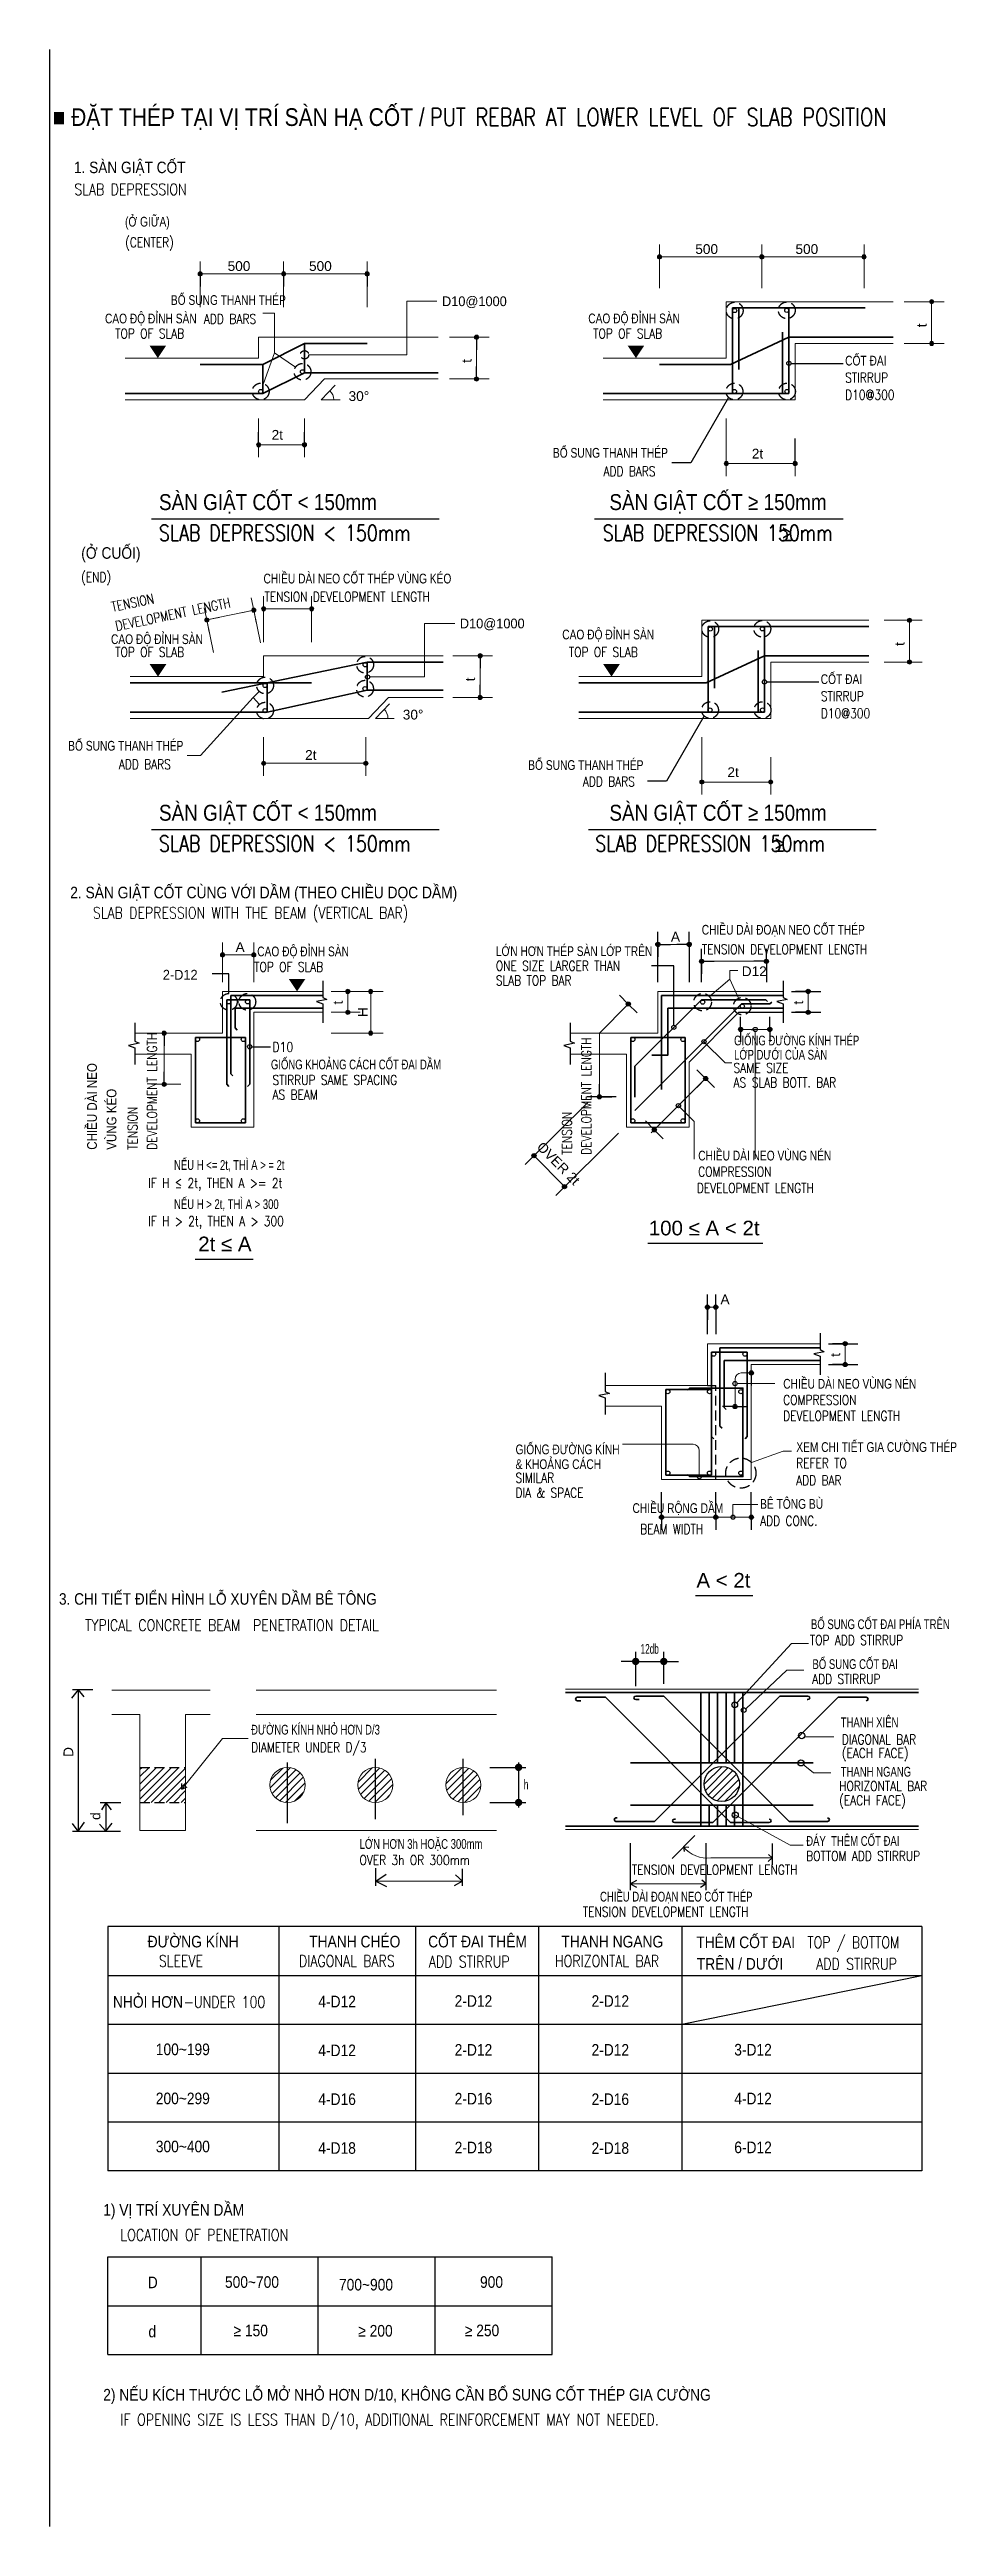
# Model space of a CAD drawing. Header units: millimetres. Extents: x 408913 to 1237273, y -191467 to -86666.
# Drawn here: x 627254 to 647764, y -186337 to -130337 of the extents above; entities that cross this region are included whole.
import ezdxf

# ---------------------------------------------------------------- set-up
doc = ezdxf.new("R2010")
doc.units = ezdxf.units.MM
doc.header["$LTSCALE"] = 35
doc.linetypes.add('CENTER', pattern=[2, 1.25, -0.25, 0.25, -0.25])
doc.linetypes.add('HIDDEN', pattern=[9.525, 6.35, -3.175])
for name, color, linetype, lineweight in [('08MATERIAL', 9, 'Continuous', 9), ('NDC_S_CONTINUOUS', 3, 'Continuous', 20), ('NDC_S_DIM', 1, 'Continuous', 9), ('NDC_S_ENG TEXT', 2, 'Continuous', 9), ('NDC_S_REBAR', 4, 'Continuous', 35), ('NDC_S_VN TEXT', 7, 'Continuous', 9)]:
    doc.layers.add(name, color=color, linetype=linetype, lineweight=lineweight)
for name, color, linetype in [('a-TAG-1', 6, 'Continuous'), ('AS-XXXX-BARS', 2, 'Continuous'), ('AS-XXXX-CNTL', 1, 'CENTER'), ('AS-XXXX-CONC', 2, 'Continuous'), ('AS-XXXX-DIMS', 7, 'Continuous'), ('AS-XXXX-ELEV', 7, 'Continuous'), ('AS-XXXX-HIDDEN', 1, 'Continuous'), ('AS-XXXX-PATT', 9, 'Continuous'), ('AS-XXXX-TEXT', 3, 'Continuous'), ('DIM', 1, 'Continuous'), ('STR.Dim_F-CL-B', 8, 'Continuous'), ('TXT EN', 3, 'Continuous')]:
    doc.layers.add(name, color=color, linetype=linetype)
doc.styles.add('Arial', font='arial.ttf', dxfattribs={"width": 0.6})
doc.styles.add('HYULL', font='')
doc.styles.add('NDC_ARIAL', font='arial.ttf', dxfattribs={"width": 0.85})
doc.styles.add('NDC_ROMANS', font='romans.shx', dxfattribs={"width": 0.8})
doc.styles.add('Romans -1', font='romans.shx', dxfattribs={"width": 0.8})
doc.styles.get('HYULL').set_extended_font_data('HY울릉도L')

msp = doc.modelspace()

# ---------------------------------------------------------------- texts
at = {"layer": '08MATERIAL', "style": 'Arial'}
msp.add_text('t', height=220.8, rotation=90, dxfattribs=at).set_placement((646588.8, -143819.6))
at = {"layer": 'a-TAG-1', "color": 3, "style": 'Arial'}
for s, height, p in [('500', 220.79, (641857.2, -134958.7)), ('500', 220.79, (644122.5, -134958.7)), ('500', 220.79, (631281.3, -135342.8)), ('500', 220.79, (633121.9, -135342.8)), ('30°', 220.79, (634016.8, -138282.7)), ('2t', 220.79, (632276.6, -139159)), ('2t', 220.79, (643135.6, -139583.8)), ('30°', 220.79, (635242.7, -145484.2)), ('2t', 220.79, (633034.2, -146396.2)), ('2t', 220.79, (642582.9, -146785.3)), ('A', 220.8, (631460.9, -150740.2)), ('A', 220.8, (641306.1, -150504.2)), ('D12', 220.79, (642907.7, -151286.9)), ('2t ≤ A', 331.19, (630616.7, -157507.1)), ('100 ≤ A < 2t ', 331.191, (640805.9, -157147.2)), ('A', 220.8, (642426.6, -158704.4)), ('A < 2t ', 331.19, (641883, -165111.4))]:
    msp.add_text(s, height=height, dxfattribs=at).set_placement(p)
for s, height, rotation, p in [('t', 220.8, 90, (647089, -136618.1)), ('t', 220.8, 90, (636798.1, -137420.4)), ('t', 220.8, 90, (636877.2, -144621.9)), ('t', 220.8, 90, (633884.7, -151927.6)), ('H', 220.8, 90, (634451.1, -152210.7)), ('t', 220.8, 90, (644296.3, -151927.6)), ('OVER 2t', 220.79, 314.69916, (638256, -155165)), ('t', 220.8, 90, (645133.6, -159891.8)), ('D', 220.8, 90, (627790, -168938.9)), ('d', 220.8, 90, (628402.4, -170362.9))]:
    msp.add_text(s, height=height, rotation=rotation, dxfattribs=at).set_placement(p)
at = {"layer": 'a-TAG-1', "color": 3, "style": 'Arial', "width": 0.75}
for p in [(643829.8, -141458.6), (643660.3, -148482.2)]:
    msp.add_text('≥ ', height=367.5, dxfattribs=at).set_placement(p)
at = {"layer": 'a-TAG-1', "color": 3, "char_height": 220.79, "attachment_point": 5, "style": 'Arial'}
for s, insert in [('\\A1;12db', (640826.8, -166497.7)), ('\\A1;h', (638031.8, -169563))]:
    msp.add_mtext(s, dxfattribs=dict(at, insert=insert))
at = {"layer": 'AS-XXXX-TEXT', "style": 'HYULL'}
for s, p in [('D10@1000', (636129, -136139)), ('D10@1000', (636532.7, -143423.6)), ('2-D12', (629816.2, -151365.3))]:
    msp.add_text(s, height=220.79, dxfattribs=at).set_placement(p)
at = {"layer": 'NDC_S_ENG TEXT', "width": 0.8}
for s, height, style, p in [('PUT REBAR AT LOWER LEVEL OF SLAB POSITION', 400, 'NDC_ROMANS', (635857.2, -132064.9)), (' SLAB DEPRESSION', 260, 'NDC_ROMANS', (627672.9, -133630)), ('(CENTER)', 220, 'NDC_ROMANS', (628961.6, -134806.5)), ('ADD BARS', 220, 'NDC_ROMANS', (630746.7, -136537.5)), ('TOP OF SLAB', 220, 'NDC_ROMANS', (628734.7, -136868.6)), ('TOP OF SLAB', 220, 'NDC_ROMANS', (639546.5, -136868.6)), ('STIRRUP', 220, 'NDC_ROMANS', (645248, -137866.3)), ('D10@300', 220, 'NDC_ROMANS', (645248, -138253.3)), ('ADD BARS', 220, 'NDC_ROMANS', (639783.4, -139983.6)), ('SLAB DEPRESSION < 150mm ', 360, 'NDC_ROMANS', (629728.7, -141446.3)), ('SLAB DEPRESSION 150mm ', 360, 'NDC_ROMANS', (639764.8, -141446.3)), ('(END)', 220, 'NDC_ROMANS', (627971.1, -142375.8)), ('TENSION DEVELOPMENT LENGTH', 220, 'NDC_ROMANS', (632113.6, -142819.6)), ('TOP OF SLAB', 220, 'Romans -1', (628737.8, -144070.1)), ('TOP OF SLAB', 220, 'NDC_ROMANS', (638993.8, -144070.1)), ('STIRRUP', 220, 'NDC_ROMANS', (644695.3, -145067.8)), ('D10@300', 220, 'NDC_ROMANS', (644695.3, -145454.8)), ('ADD BARS', 220, 'NDC_ROMANS', (628820.9, -146607.2)), ('ADD BARS', 220, 'NDC_ROMANS', (639312.4, -146996.9)), ('SLAB DEPRESSION < 150mm ', 360, 'NDC_ROMANS', (629728.7, -148469.9)), ('SLAB DEPRESSION 150mm ', 360, 'NDC_ROMANS', (639596.3, -148469.9)), ('SLAB DEPRESSION WITH THE BEAM (VERTICAL BAR)', 260, 'NDC_ROMANS', (628234.4, -149984.9)), ('TENSION DEVELOPMENT LENGTH', 220, 'NDC_ROMANS', (642003.2, -150788.8)), ('TOP OF SLAB', 220, 'NDC_ROMANS', (631883.4, -151187)), ('ONE SIZE LARGER THAN ', 220, 'NDC_ROMANS', (637346.9, -151163.5)), ('SLAB TOP BAR', 220, 'NDC_ROMANS', (637346.9, -151494.7)), ('SAME SIZE', 220, 'NDC_ROMANS', (642724.9, -153470.6)), ('AS BEAM ', 220, 'NDC_ROMANS', (632299, -154076.5)), ('STIRRUP SAME SPACING', 220, 'NDC_ROMANS', (632299, -153745.3)), ('AS SLAB BOTT. BAR', 220, 'NDC_ROMANS', (642724.9, -153801.8)), ('COMPRESSION', 220, 'NDC_ROMANS', (641922.6, -155817.9)), ('IF H ≤ 2t, THEN A >= 2t', 220, 'NDC_ROMANS', (629484.4, -156075.8)), ('DEVELOPMENT LENGTH', 220, 'NDC_ROMANS', (641893.6, -156187)), ('IF H > 2t, THEN A > 300', 220, 'NDC_ROMANS', (629484.4, -156936.1)), ('COMPRESSION', 220, 'NDC_ROMANS', (643844.4, -160976.7)), ('DEVELOPMENT LENGTH', 220, 'NDC_ROMANS', (643844.4, -161337.7)), ('REFER TO ', 220, 'NDC_ROMANS', (644140.2, -162407.2)), ('SIMILAR', 220, 'NDC_ROMANS', (637792.7, -162738.7)), ('DIA & SPACE', 220, 'NDC_ROMANS', (637792.7, -163077.4)), ('ADD BAR', 220, 'NDC_ROMANS', (644140.2, -162796.9)), ('ADD CONC.', 220, 'NDC_ROMANS', (643323.3, -163710.9)), ('BEAM WIDTH', 220, 'NDC_ROMANS', (640612.1, -163899.6)), ('TYPICAL CONCRETE BEAM  PENETRATION DETAIL', 260, 'NDC_ROMANS', (628058.2, -166091.1)), ('TOP ADD STIRRUP', 220, 'NDC_ROMANS', (644449.7, -166408.5)), ('ADD STIRRUP', 220, 'NDC_ROMANS', (644499, -167287.8)), ('DIAGONAL BAR', 220, 'NDC_ROMANS', (645173.5, -168654.3)), ('DIAMETER UNDER D/3 ', 220, 'NDC_ROMANS', (631811.5, -168832)), ('(EACH FACE)', 220, 'NDC_ROMANS', (645173.5, -168962.9)), ('HORIZONTAL BAR', 220, 'NDC_ROMANS', (645109.9, -169709.2)), ('(EACH FACE)', 220, 'NDC_ROMANS', (645109.9, -170030.4)), ('OVER 3h OR 300mm', 220, 'NDC_ROMANS', (634266.2, -171381.5)), ('BOTTOM ADD STIRRUP', 220, 'NDC_ROMANS', (644365.1, -171288.4)), ('TENSION DEVELOPMENT LENGTH', 220, 'NDC_ROMANS', (640425, -171600.3)), ('TENSION DEVELOPMENT LENGTH', 220, 'NDC_ROMANS', (639317.5, -172550.5)), ('TOP / BOTTOM', 260, 'NDC_ROMANS', (644390.4, -173261.5)), ('SLEEVE', 260, 'NDC_ROMANS', (629726.4, -173683.1)), ('DIAGONAL BARS', 260, 'NDC_ROMANS', (632893.7, -173683.1)), ('ADD STIRRUP', 260, 'NDC_ROMANS', (635831.9, -173698.4)), ('HORIZONTAL BAR', 260, 'NDC_ROMANS', (638684.1, -173683.1)), ('ADD STIRRUP', 260, 'NDC_ROMANS', (644590.4, -173748.7)), ('-UNDER 100', 260, 'NDC_ROMANS', (630287.5, -174609.9))]:
    msp.add_text(s, height=height, dxfattribs=dict(at, style=style)).set_placement(p)
at = {"layer": 'NDC_S_ENG TEXT', "style": 'Romans -1', "width": 0.8}
for s, rotation, p in [('TENSION', 11.76829, (628681.3, -143050.9)), ('DEVELOPMENT LENGTH', 11.76829, (628771.4, -143483.2)), ('DEVELOPMENT LENGTH', 90, (629683.1, -155211.9)), ('DEVELOPMENT LENGTH', 90, (639504.7, -155323.7)), ('TENSION', 90, (629241.5, -155211.9)), ('TENSION', 90, (639063.1, -155323.7))]:
    msp.add_text(s, height=220, rotation=rotation, dxfattribs=at).set_placement(p)
at = {"layer": 'NDC_S_VN TEXT', "style": 'NDC_ARIAL'}
for s, height, width, p in [('■ ĐẶT THÉP TẠI VỊ TRÍ SÀN HẠ CỐT /', 400, 0.85, (627323.5, -132064.9)), (' 1. SÀN GIẬT CỐT', 260, 0.85, (627721.3, -133131.7)), ('(Ở GIỮA)', 220, 0.75, (628961.6, -134339.9)), ('BỔ SUNG THANH THÉP', 220, 0.75, (629998.8, -136111.1)), ('CAO ĐỘ ĐỈNH SÀN', 220, 0.75, (628507.4, -136528.8)), ('CAO ĐỘ ĐỈNH SÀN', 220, 0.75, (639436.9, -136526.3)), ('CỐT ĐAI', 220, 0.75, (645246.4, -137480.8)), ('BỔ SUNG THANH THÉP', 220, 0.75, (638638.6, -139564.7)), ('SÀN GIẬT CỐT < 150mm', 360, 0.85, (629728.7, -140749.5)), ('SÀN GIẬT CỐT ≥ 150mm ', 360, 0.85, (639914.4, -140749.5)), ('(Ở CUỐI)', 262.5, 0.85, (627971.1, -141850.9)), ('CHIỀU DÀI NEO CỐT THÉP VÙNG KÉO', 220.5, 0.75, (632092.7, -142408.2)), ('CAO ĐỘ ĐỈNH SÀN', 220.5, 0.75, (628643.1, -143778.7)), ('CAO ĐỘ ĐỈNH SÀN', 220.5, 0.75, (638848.2, -143672.8)), ('CỐT ĐAI', 220.5, 0.75, (644693.7, -144682.4)), ('BỔ SUNG THANH THÉP', 220.5, 0.75, (627676.1, -146188.3)), ('BỔ SUNG THANH THÉP', 220.5, 0.75, (638079.6, -146624.2)), ('SÀN GIẬT CỐT < 150mm', 360, 0.85, (629728.7, -147773.1)), ('SÀN GIẬT CỐT ≥ 150mm ', 360, 0.85, (639914.4, -147773.1)), ('  2. SÀN GIẬT CỐT CÙNG VỚI DẦM (THEO CHIỀU DỌC DẦM)', 262.5, 0.85, (627548.5, -149527.1)), ('CHIỀU DÀI ĐOẠN NEO CỐT THÉP', 220, 0.75, (642003.2, -150347.2)), ('CAO ĐỘ ĐỈNH SÀN', 220, 0.75, (631950.6, -150838.2)), ('LỚN HƠN THÉP SÀN LỚP TRÊN', 220, 0.75, (637346.9, -150832)), ('GIỐNG ĐƯỜNG KÍNH THÉP', 220, 0.7, (642734.7, -152851.7)), ('GIỐNG KHOẢNG CÁCH CỐT ĐAI DẦM', 220, 0.7, (632261.1, -153393.7)), ('LỚP DƯỚI CỦA SÀN', 220, 0.7, (642734.7, -153173.2)), ('NẾU H <= 2t, THÌ A > = 2t', 220, 0.7, (630069.1, -155667)), ('CHIỀU DÀI NEO VÙNG NÉN', 220, 0.75, (641924.1, -155453.7)), ('NẾU H > 2t, THÌ A > 300', 220, 0.7, (630069.1, -156551.4)), ('CHIỀU DÀI NEO VÙNG NÉN', 220, 0.75, (643845.9, -160612.5)), ('GIỐNG ĐƯỜNG KÍNH', 220, 0.75, (637792.7, -162096)), ('XEM CHI TIẾT GIA CƯỜNG THÉP ', 220, 0.75, (644141.7, -162043)), ('& KHOẢNG CÁCH', 220, 0.75, (637792.7, -162430.9)), ('CHIỀU RỘNG DẦM', 220.5, 0.75, (640437.6, -163423.9)), ('BÊ TÔNG BÙ', 220.5, 0.75, (643323.3, -163329.5)), (' 3. CHI TIẾT ĐIỂN HÌNH LỖ XUYÊN DẦM BÊ TÔNG', 260, 0.85, (627382.1, -165497.3)), ('BỔ SUNG CỐT ĐAI PHÍA TRÊN', 220.5, 0.7, (644473.4, -166049)), ('BỔ SUNG CỐT ĐAI', 220.5, 0.7, (644507.3, -166950.5)), ('THANH XIÊN', 220.5, 0.7, (645145.3, -168267.4)), ('ĐƯỜNG KÍNH NHỎ HƠN D/3', 220.5, 0.7, (631811.5, -168433.3)), ('THANH NGANG', 220.5, 0.7, (645145.3, -169384.5)), ('LỚN HƠN 3h HOẶC 300mm', 220.5, 0.7, (634266.2, -171017.2)), ('ĐÁY  THÊM CỐT ĐAI', 220.5, 0.7, (644365.1, -170949.2)), ('CHIỀU DÀI ĐOẠN NEO CỐT THÉP', 220.5, 0.7, (639702.3, -172208.1)), ('ĐƯỜNG KÍNH', 262.5, 0.85, (629473.4, -173245.7)), ('THANH CHÉO', 262.5, 0.85, (633126.5, -173245.7)), ('CỐT ĐAI THÊM ', 262.5, 0.85, (635816, -173245.7)), ('THANH NGANG', 262.5, 0.85, (638829, -173245.7)), ('THÊM CỐT ĐAI', 262.5, 0.85, (641880.8, -173261.5)), ('TRÊN / DƯỚI', 262.5, 0.85, (641892.1, -173748.7)), ('NHỎI HƠN', 262.5, 0.85, (628688.2, -174609.9)), ('  4-D12', 262.5, 0.85, (633159.3, -174600.5)), ('2-D12', 262.5, 0.85, (636416, -174588.9)), ('2-D12', 262.5, 0.85, (639510.8, -174588.9)), ('100~199', 262.5, 0.85, (629657.5, -175681.7)), ('  4-D12', 262.5, 0.85, (633159.3, -175704.4)), ('2-D12', 262.5, 0.85, (636416, -175692.9)), ('2-D12', 262.5, 0.85, (639510.8, -175692.9)), ('3-D12', 262.5, 0.85, (642738.9, -175689.6)), ('200~299', 262.5, 0.85, (629657.5, -176791)), ('  4-D16', 262.5, 0.85, (633159.3, -176808.4)), ('2-D16', 262.5, 0.85, (636416, -176796.9)), ('2-D16', 262.5, 0.85, (639510.8, -176808.6)), ('4-D12', 262.5, 0.85, (642738.9, -176793.6)), ('300~400', 262.5, 0.85, (629657.5, -177877.2)), ('  4-D18', 262.5, 0.85, (633159.3, -177912.4)), ('2-D18', 262.5, 0.85, (636416, -177900.8)), ('2-D18', 262.5, 0.85, (639510.8, -177912.6)), ('6-D12', 262.5, 0.85, (642738.9, -177897.6))]:
    msp.add_text(s, height=height, dxfattribs=dict(at, width=width)).set_placement(p)
at = {"layer": 'NDC_S_VN TEXT', "style": 'NDC_ARIAL', "width": 0.85}
for s, p in [('CHIỀU DÀI NEO', (628324.5, -155211.9)), ('VÙNG KÉO', (628766.1, -155211.9))]:
    msp.add_text(s, height=220, rotation=90, dxfattribs=at).set_placement(p)
at = {"layer": 'NDC_S_VN TEXT', "color": 0, "style": 'NDC_ARIAL', "width": 0.85}
for s, p in [('1) VỊ TRÍ XUYÊN DẦM', (628468.1, -179311.9)), ('2) NẾU KÍCH THƯỚC LỖ MỞ NHỎ HƠN D/10, KHÔNG CẦN BỔ SUNG CỐT THÉP GIA CƯỜNG', (628468.1, -183490))]:
    msp.add_text(s, height=262.5, dxfattribs=at).set_placement(p)
at = {"layer": 'TXT EN', "style": 'Romans -1', "width": 0.8}
for s, height, p in [('D10', 220.79, (632299, -153000.3)), ('LOCATION OF PENETRATION', 262.5, (628855.4, -179877.5)), ('IF OPENING SIZE IS LESS THAN D/10, ADDITIONAL REINFORCEMENT MAY NOT NEEDED.', 262.5, (628855.4, -184055.6))]:
    msp.add_text(s, height=height, dxfattribs=at).set_placement(p)
at = {"layer": 'TXT EN', "color": 3, "style": 'NDC_ARIAL', "width": 0.85}
for s, p in [('D', (629475.3, -180950.6)), ('500~700', (631221.4, -180942.7)), ('700~900', (633799.5, -181001.4)), ('900', (636989.2, -180942.7)), ('d', (629490.7, -182061.2)), ('≥ 150', (631414.7, -182038.4)), ('≥ 200', (634236.1, -182044.7)), ('≥ 250', (636646.1, -182036.3))]:
    msp.add_text(s, height=262.5, dxfattribs=at).set_placement(p)

# ---------------------------------------------------------------- blocks, each defined once
blk = doc.blocks.new('_Dot')
at = {"color": 0, "linetype": 'ByBlock', "lineweight": -2}
blk.add_line((-0.5, 0), (-1, 0), dxfattribs=at)
at = {"color": 0, "linetype": 'ByBlock', "const_width": 0.5}
blk.add_lwpolyline([(-0.25, 0, 1), (0.25, 0, 1)], format="xyb", close=True, dxfattribs=at)

# ---------------------------------------------------------------- linework, layer by layer
for p, q in [((637861.4, -169064.5), (637861.4, -170080.2)), ((637209.6, -169174.9), (637970.9, -169174.9)), ((637209.6, -169969.8), (637970.9, -169969.8))]:
    msp.add_line(p, q)
at = {"layer": '08MATERIAL'}
for p, q in [((641047.7, -135024.8), (641047.7, -134741.7)), ((643360.2, -135024.8), (643360.2, -134741.7)), ((645672.8, -135024.8), (645672.8, -134741.7)), ((630660.6, -135408.9), (630660.6, -135125.7)), ((630660.6, -135408.9), (630943.8, -135408.9)), ((630660.6, -136164), (630660.6, -135408.9)), ((632548.4, -135408.9), (632265.2, -135408.9)), ((632548.4, -135408.9), (632548.4, -135125.7)), ((632548.4, -135408.9), (632831.6, -135408.9)), ((632548.4, -136164), (632548.4, -135408.9)), ((634436.2, -135408.9), (634153, -135408.9)), ((634436.2, -135408.9), (634436.2, -135125.7)), ((634436.2, -136164), (634436.2, -135408.9)), ((641047.7, -135732.7), (641047.7, -135024.8)), ((641047.7, -135024.8), (641330.8, -135024.8)), ((641047.7, -135024.8), (641047.7, -135308)), ((643360.2, -135024.8), (643077.1, -135024.8)), ((643360.2, -135024.8), (643360.2, -135732.7)), ((643360.2, -135024.8), (643360.2, -135308)), ((643360.2, -135024.8), (643643.4, -135024.8)), ((645672.8, -135024.8), (645389.6, -135024.8)), ((645672.8, -135732.7), (645672.8, -135024.8)), ((645672.8, -135024.8), (645672.8, -135308)), ((646579.1, -136039), (647202.3, -136039)), ((647202.3, -136039), (646919.2, -136039)), ((647202.3, -136039), (647485.5, -136039)), ((647202.3, -136039), (647202.3, -136322.2)), ((636297.9, -136841.3), (636911.4, -136841.3)), ((636911.4, -136841.3), (636628.3, -136841.3)), ((636911.4, -136841.3), (637194.6, -136841.3)), ((646579.1, -136982.9), (647202.3, -136982.9)), ((647202.3, -136982.9), (646919.2, -136982.9)), ((647202.3, -136982.9), (647202.3, -136699.7)), ((647202.3, -136982.9), (647485.5, -136982.9)), ((633397.9, -138257.2), (633714.2, -137926.8)), ((633397.9, -138257.2), (633822.7, -138257.2)), ((636297.9, -137785.2), (636911.4, -137785.2)), ((636911.4, -137785.2), (636628.3, -137785.2)), ((636911.4, -137785.2), (637194.6, -137785.2)), ((631982.1, -139272.3), (631982.1, -138681.9)), ((633020.4, -139272.3), (633020.4, -138681.9)), ((642557.9, -139697.1), (642557.9, -138681.9)), ((642557.9, -138989.2), (642557.9, -138706)), ((631982.1, -139272.3), (631982.1, -139555.5)), ((633020.4, -139272.3), (632737.2, -139272.3)), ((633020.4, -139272.3), (633020.4, -139555.5)), ((642557.9, -138989.2), (642557.9, -139272.3)), ((642557.9, -139697.1), (642557.9, -139413.9)), ((644115.3, -139697.1), (644115.3, -139413.9)), ((642557.9, -139697.1), (642557.9, -139980.3)), ((642557.9, -139697.1), (642841.1, -139697.1)), ((644115.3, -139697.1), (643832.2, -139697.1)), ((644115.3, -139697.1), (644115.3, -139980.3)), ((631872.3, -143011.9), (631814.6, -142734.7)), ((632096.3, -142981.5), (632096.3, -142698.3)), ((633181.8, -142981.5), (633181.8, -142698.3)), ((630809.7, -143233.3), (630751.9, -142956.1)), ((630809.7, -143233.3), (631086.9, -143175.6)), ((630963.7, -143972.6), (630809.7, -143233.3)), ((630809.7, -143233.3), (630867.4, -143510.5)), ((631872.3, -143011.9), (631595.1, -143069.7)), ((632026.3, -143751.2), (631872.3, -143011.9)), ((631872.3, -143011.9), (631930.1, -143289.1)), ((632096.3, -142981.5), (632096.3, -143264.6)), ((632096.3, -143736.6), (632096.3, -142981.5)), ((632096.3, -142981.5), (632379.5, -142981.5)), ((633181.8, -142981.5), (632898.6, -142981.5)), ((633181.8, -142981.5), (633181.8, -143264.6)), ((633181.8, -143736.6), (633181.8, -142981.5)), ((646128.8, -143240.5), (646702.1, -143240.5)), ((646702.1, -143240.5), (646418.9, -143240.5)), ((646702.1, -143240.5), (646985.2, -143240.5)), ((646702.1, -144184.4), (646702.1, -143901.3)), ((636377, -144042.8), (636990.6, -144042.8)), ((636990.6, -144042.8), (636707.4, -144042.8)), ((636990.6, -144042.8), (637273.7, -144042.8)), ((646128.8, -144184.4), (646702.1, -144184.4)), ((646702.1, -144184.4), (646418.9, -144184.4)), ((646702.1, -144184.4), (646985.2, -144184.4)), ((631996.3, -144849), (631861.4, -144986)), ((631861.4, -144986), (632002.6, -145143.2)), ((636377, -144986.7), (636990.6, -144986.7)), ((636990.6, -144986.7), (636707.4, -144986.7)), ((636990.6, -144986.7), (637273.7, -144986.7)), ((634623.7, -145458.7), (634940, -145128.3)), ((634623.7, -145458.7), (635048.5, -145458.7)), ((632096.3, -146473.9), (632096.3, -145883.4)), ((634408.9, -146473.9), (634408.9, -145883.4)), ((642005.2, -146898.6), (642005.2, -145883.4)), ((642005.2, -146190.7), (642005.2, -145907.5)), ((632096.3, -146473.9), (632096.3, -146190.7)), ((632096.3, -146473.9), (632096.3, -146757)), ((632096.3, -146473.9), (632379.5, -146473.9)), ((634408.9, -146473.9), (634125.7, -146473.9)), ((634408.9, -146473.9), (634408.9, -146190.7)), ((634408.9, -146473.9), (634408.9, -146757)), ((642005.2, -146190.7), (642005.2, -146473.9)), ((642005.2, -146898.6), (642005.2, -146615.5)), ((643562.6, -146898.6), (643562.6, -146332.3)), ((643562.6, -146898.6), (643562.6, -146615.5)), ((642005.2, -146898.6), (642288.4, -146898.6)), ((642005.2, -146898.6), (642005.2, -147181.8)), ((643562.6, -146898.6), (643279.4, -146898.6)), ((643562.6, -146898.6), (643562.6, -147181.8)), ((631166.4, -150806.3), (631166.4, -150523.1)), ((631874.3, -150806.3), (631874.3, -150523.1)), ((631166.4, -150806.3), (631166.4, -151089.5)), ((631166.4, -151419.8), (631166.4, -150806.3)), ((631874.3, -150806.3), (631874.3, -151089.5)), ((631874.3, -150806.3), (631874.3, -151419.8)), ((633620.5, -151631.7), (634045.2, -151631.7)), ((633998, -151631.7), (633714.9, -151631.7)), ((633998, -151631.7), (634281.2, -151631.7)), ((634517.2, -151631.7), (634234, -151631.7)), ((634517.2, -151631.7), (634800.4, -151631.7)), ((633620.5, -152103.6), (634045.2, -152103.6)), ((633998, -152103.6), (633714.9, -152103.6)), ((633998, -152103.6), (634281.2, -152103.6)), ((629844.9, -152575.6), (629561.7, -152575.6)), ((629844.9, -152575.6), (630128.1, -152575.6)), ((633620.5, -152575.6), (634517.2, -152575.6)), ((634517.2, -152575.6), (634234, -152575.6)), ((634517.2, -152575.6), (634800.4, -152575.6)), ((629844.9, -153732.4), (629561.7, -153732.4)), ((629844.9, -153732.4), (630128.1, -153732.4)), ((630222.5, -153732.4), (629844.9, -153732.4))]:
    msp.add_line(p, q, dxfattribs=at)
for centre, radius in [((630660.6, -135408.9), 47.2), ((630660.6, -135408.9), 35.4), ((630660.6, -135408.9), 23.6), ((630660.6, -135408.9), 11.8), ((632548.4, -135408.9), 47.2), ((632548.4, -135408.9), 35.4), ((632548.4, -135408.9), 23.6), ((632548.4, -135408.9), 11.8), ((634436.2, -135408.9), 47.2), ((634436.2, -135408.9), 35.4), ((634436.2, -135408.9), 23.6), ((634436.2, -135408.9), 11.8), ((641047.7, -135024.8), 47.2), ((641047.7, -135024.8), 35.4), ((641047.7, -135024.8), 23.6), ((641047.7, -135024.8), 11.8), ((643360.2, -135024.8), 47.2), ((643360.2, -135024.8), 35.4), ((643360.2, -135024.8), 23.6), ((643360.2, -135024.8), 11.8), ((645672.8, -135024.8), 47.2), ((645672.8, -135024.8), 35.4), ((645672.8, -135024.8), 23.6), ((645672.8, -135024.8), 11.8), ((647202.3, -136039), 47.2), ((647202.3, -136039), 35.4), ((647202.3, -136039), 23.6), ((647202.3, -136039), 11.8), ((636911.4, -136841.3), 47.2), ((636911.4, -136841.3), 35.4), ((636911.4, -136841.3), 23.6), ((636911.4, -136841.3), 11.8), ((647202.3, -136982.9), 47.2), ((647202.3, -136982.9), 35.4), ((647202.3, -136982.9), 23.6), ((647202.3, -136982.9), 11.8), ((636911.4, -137785.2), 47.2), ((636911.4, -137785.2), 35.4), ((636911.4, -137785.2), 23.6), ((636911.4, -137785.2), 11.8), ((631982.1, -139272.3), 47.2), ((631982.1, -139272.3), 35.4), ((631982.1, -139272.3), 23.6), ((631982.1, -139272.3), 11.8), ((633020.4, -139272.3), 47.2), ((633020.4, -139272.3), 35.4), ((633020.4, -139272.3), 23.6), ((633020.4, -139272.3), 11.8), ((642557.9, -139697.1), 47.2), ((642557.9, -139697.1), 35.4), ((642557.9, -139697.1), 23.6), ((642557.9, -139697.1), 11.8), ((644115.3, -139697.1), 47.2), ((644115.3, -139697.1), 35.4), ((644115.3, -139697.1), 23.6), ((644115.3, -139697.1), 11.8), ((630809.7, -143233.3), 47.2), ((630809.7, -143233.3), 35.4), ((630809.7, -143233.3), 23.6), ((630809.7, -143233.3), 11.8), ((631872.3, -143011.9), 47.2), ((631872.3, -143011.9), 35.4), ((631872.3, -143011.9), 23.6), ((631872.3, -143011.9), 11.8), ((632096.3, -142981.5), 47.2), ((632096.3, -142981.5), 35.4), ((632096.3, -142981.5), 23.6), ((632096.3, -142981.5), 11.8), ((633181.8, -142981.5), 47.2), ((633181.8, -142981.5), 35.4), ((633181.8, -142981.5), 23.6), ((633181.8, -142981.5), 11.8), ((646702.1, -143240.5), 47.2), ((646702.1, -143240.5), 35.4), ((646702.1, -143240.5), 23.6), ((646702.1, -143240.5), 11.8), ((636990.6, -144042.8), 47.2), ((636990.6, -144042.8), 35.4), ((636990.6, -144042.8), 23.6), ((636990.6, -144042.8), 11.8), ((646702.1, -144184.4), 47.2), ((646702.1, -144184.4), 35.4), ((646702.1, -144184.4), 23.6), ((646702.1, -144184.4), 11.8), ((636990.6, -144986.7), 47.2), ((636990.6, -144986.7), 35.4), ((636990.6, -144986.7), 23.6), ((636990.6, -144986.7), 11.8), ((632096.3, -146473.9), 47.2), ((632096.3, -146473.9), 35.4), ((632096.3, -146473.9), 23.6), ((632096.3, -146473.9), 11.8), ((634408.9, -146473.9), 47.2), ((634408.9, -146473.9), 35.4), ((634408.9, -146473.9), 23.6), ((634408.9, -146473.9), 11.8), ((642005.2, -146898.6), 47.2), ((642005.2, -146898.6), 35.4), ((642005.2, -146898.6), 23.6), ((642005.2, -146898.6), 11.8), ((643562.6, -146898.6), 47.2), ((643562.6, -146898.6), 35.4), ((643562.6, -146898.6), 23.6), ((643562.6, -146898.6), 11.8), ((631166.4, -150806.3), 47.2), ((631166.4, -150806.3), 35.4), ((631166.4, -150806.3), 23.6), ((631166.4, -150806.3), 11.8), ((631874.3, -150806.3), 47.2), ((631874.3, -150806.3), 35.4), ((631874.3, -150806.3), 23.6), ((631874.3, -150806.3), 11.8), ((633998, -151631.7), 47.2), ((633998, -151631.7), 35.4), ((633998, -151631.7), 23.6), ((633998, -151631.7), 11.8), ((634517.2, -151631.7), 47.2), ((634517.2, -151631.7), 35.4), ((634517.2, -151631.7), 23.6), ((634517.2, -151631.7), 11.8), ((633998, -152103.6), 47.2), ((633998, -152103.6), 35.4), ((633998, -152103.6), 23.6), ((633998, -152103.6), 11.8), ((629844.9, -152575.6), 47.2), ((629844.9, -152575.6), 35.4), ((629844.9, -152575.6), 23.6), ((629844.9, -152575.6), 11.8), ((634517.2, -152575.6), 47.2), ((634517.2, -152575.6), 35.4), ((634517.2, -152575.6), 23.6), ((634517.2, -152575.6), 11.8), ((629844.9, -153732.4), 47.2), ((629844.9, -153732.4), 35.4), ((629844.9, -153732.4), 23.6), ((629844.9, -153732.4), 11.8)]:
    msp.add_circle(centre, radius, dxfattribs=at)
for centre in [(633397.9, -138257.2), (634623.7, -145458.7)]:
    msp.add_arc(centre, 283.2, 0, 46.24666, dxfattribs=at)
at = {"layer": 'AS-XXXX-BARS'}
msp.add_line((631496.7, -151867.7), (631538.2, -151867.7), dxfattribs=at)
at = {"layer": 'AS-XXXX-CNTL', "linetype": 'Continuous'}
for p, q in [((632635.5, -170433.8), (632635.5, -169067.8)), ((634622.7, -170345.6), (634622.7, -168979.6)), ((636609.8, -170257.4), (636609.8, -168984.2))]:
    msp.add_line(p, q, dxfattribs=at)
at = {"layer": 'AS-XXXX-CONC', "color": 7}
for p, q in [((629556.7, -140944.3), (636062.7, -140944.3)), ((639574.3, -140944.3), (645201.3, -140944.3)), ((629556.7, -147967.9), (636062.7, -147967.9)), ((639442.7, -147967.9), (645948.7, -147967.9)), ((633431.7, -151395.7), (633431.7, -151765.7)), ((643843.3, -151395.7), (643843.3, -151765.7)), ((633526.1, -151812.9), (633290.1, -151860.1)), ((633290.1, -151860.1), (633431.7, -151913.2)), ((633431.7, -151765.7), (633526.1, -151812.9)), ((633431.7, -151913.2), (633431.7, -152339.6)), ((642845.6, -152103.6), (643843.3, -152103.6)), ((643937.7, -151812.9), (643701.7, -151860.1)), ((643701.7, -151860.1), (643843.3, -151913.2)), ((643843.3, -151765.7), (643937.7, -151812.9)), ((629278.6, -152804), (629042.6, -152851.2)), ((629042.6, -152851.2), (629184.2, -152904.3)), ((629184.2, -152339.6), (629184.2, -152756.8)), ((629184.2, -152756.8), (629278.6, -152804)), ((639123.8, -152804), (638887.8, -152851.2)), ((638887.8, -152851.2), (639029.4, -152904.3)), ((639029.4, -152339.6), (639029.4, -152756.8)), ((639029.4, -152756.8), (639123.8, -152804)), ((629184.2, -152904.3), (629184.2, -153283.5)), ((639029.4, -152904.3), (639029.4, -153283.5)), ((640784.7, -157322.2), (643386.9, -157322.2)), ((630545.8, -157682.2), (631858.5, -157682.2)), ((639819.5, -160256.8), (639819.5, -160674)), ((639819.5, -160674), (639913.9, -160721.2)), ((639913.9, -160721.2), (639677.9, -160768.4)), ((639677.9, -160768.4), (639819.5, -160821.5)), ((639819.5, -160821.5), (639819.5, -161200.7)), ((641858.8, -165286.5), (643158, -165286.5))]:
    msp.add_line(p, q, dxfattribs=at)
at = {"layer": 'AS-XXXX-CONC', "color": 7, "linetype": 'HIDDEN'}
for p in [(642132, -160539.8), (642320.8, -162663.6)]:
    msp.add_line(p, (642320.8, -160539.8), dxfattribs=at)
at = {"layer": 'AS-XXXX-DIMS'}
for p, q in [((630660.6, -135408.9), (630660.6, -135692.1)), ((632548.4, -135408.9), (632548.4, -135692.1)), ((634436.2, -135408.9), (634436.2, -135692.1)), ((636911.4, -136841.3), (636911.4, -137124.5)), ((636911.4, -137785.2), (636911.4, -137502)), ((644020.9, -137431.8), (645200.8, -137431.8)), ((642610.5, -138202.4), (641759.8, -139677.8)), ((631982.1, -139272.3), (631982.1, -138989.2)), ((633020.4, -139272.3), (633020.4, -138989.2)), ((644115.3, -139697.1), (644115.3, -139130.8)), ((641759.8, -139677.8), (641327.7, -139677.8)), ((636990.6, -144042.8), (636990.6, -144326)), ((636990.6, -144986.7), (636990.6, -144703.6)), ((643468.2, -144633.3), (644648.1, -144633.3)), ((642057.8, -145403.9), (641207.1, -146879.4)), ((641207.1, -146879.4), (640774.9, -146879.4)), ((641011.6, -150570.3), (641011.6, -150287.1)), ((641011.6, -150570.3), (641011.6, -150853.5)), ((641011.6, -151419.8), (641011.6, -150570.3)), ((641011.6, -150570.3), (641294.8, -150570.3)), ((641719.5, -150570.3), (641436.3, -150570.3)), ((641719.5, -150570.3), (641719.5, -150287.1)), ((641719.5, -150570.3), (641719.5, -150853.5)), ((641719.5, -150570.3), (641719.5, -151419.8)), ((641372.5, -151056.5), (640869.1, -151056.5)), ((641372.5, -152396.8), (641372.5, -151056.5)), ((642000.9, -150950.6), (642000.9, -150667.5)), ((642000.9, -150950.6), (642000.9, -151233.8)), ((642000.9, -151419.8), (642000.9, -150950.6)), ((642000.9, -150950.6), (642284.1, -150950.6)), ((643463.9, -150950.6), (643180.8, -150950.6)), ((643463.9, -150950.6), (643463.9, -150667.5)), ((643463.9, -150950.6), (643463.9, -151233.8)), ((643463.9, -150950.6), (643463.9, -151419.8)), ((631307.9, -151231), (630930.4, -151231)), ((631307.9, -151678.9), (631307.9, -151231)), ((640342.5, -151918), (640141, -151719)), ((644032, -151631.7), (644456.8, -151631.7)), ((644409.6, -151631.7), (644126.4, -151631.7)), ((644409.6, -151631.7), (644692.8, -151631.7)), ((640342.5, -151918), (640143.5, -152119.4)), ((640342.5, -151918), (640543.9, -152117)), ((642882.8, -152491.2), (642882.8, -152208)), ((643543.5, -152491.2), (643543.5, -152208)), ((643843.3, -151913.2), (643843.3, -152339.6)), ((644032, -152103.6), (644456.8, -152103.6)), ((644409.6, -152103.6), (644126.4, -152103.6)), ((644409.6, -152103.6), (644692.8, -152103.6)), ((629844.9, -152575.6), (629844.9, -152858.8)), ((642882.8, -152491.2), (642882.8, -152774.4)), ((643118.7, -152491.2), (643213.1, -152491.2)), ((643543.5, -152491.2), (643543.5, -152774.4)), ((631827.1, -152882.9), (632251.8, -152882.9)), ((642091, -153601.2), (641890.7, -153401)), ((629844.9, -153732.4), (629844.9, -153449.2)), ((639690.1, -154015.5), (639690.1, -153732.4)), ((642091, -153601.2), (641890.7, -153801.4)), ((642091, -153601.2), (642291.2, -153801.4)), ((639431.5, -154136), (638009.3, -155546.6)), ((639690.1, -154015.5), (639407, -154015.5)), ((639690.1, -154015.5), (639973.3, -154015.5)), ((640067.7, -154015.5), (639690.1, -154015.5)), ((640122.5, -154835.7), (638700.9, -156246.9)), ((640930.6, -154761.5), (640730.4, -154561.3)), ((640930.6, -154761.5), (641130.9, -154561.3)), ((640930.6, -154761.5), (641130.9, -154961.7)), ((643123.1, -160256.7), (643123.1, -160539.8)), ((642756.1, -161017.5), (642472.9, -161017.5)), ((642756.1, -161017.5), (643039.2, -161017.5)), ((640509.5, -166780.6), (641144.2, -166780.6)), ((627900.3, -167425.5), (627900.3, -170615.8)), ((628527.6, -169977), (628527.6, -170615.8)), ((630229.8, -169969.8), (630330.5, -169869.1))]:
    msp.add_line(p, q, dxfattribs=at)
for points in [[(629703.6, -137313.3, 0, 377.6, 0), (629703.6, -137030.1, 377.6, 377.6, 0)], [(640515.4, -137313.3, 0, 377.6, 0), (640515.4, -137030.1, 377.6, 377.6, 0)], [(629706.8, -144514.8, 0, 377.6, 0), (629706.8, -144231.6, 377.6, 377.6, 0)], [(639962.7, -144514.8, 0, 377.6, 0), (639962.7, -144231.6, 377.6, 377.6, 0)], [(632852.3, -151631.7, 0, 377.6, 0), (632852.3, -151348.5, 377.6, 377.6, 0)]]:
    msp.add_lwpolyline(points, format="xyseb", dxfattribs=at)
at = {"layer": 'AS-XXXX-DIMS', "linetype": 'HIDDEN'}
for centre, radius in [((642748.4, -136238), 188.8), ((643926.6, -136232.6), 188.8), ((633020.4, -137238), 94.4), ((632975.8, -137622.1), 188.8), ((632029.3, -138068.4), 188.8), ((642743.5, -138068.4), 188.8), ((643931.6, -138068.4), 188.8), ((642195.7, -143439.5), 188.8), ((643373.9, -143434.1), 188.8), ((634391.5, -144246.4), 188.8), ((632128.7, -144714.4), 188.8), ((634389, -144786.7), 188.8), ((632128.7, -145283.6), 188.8), ((642190.8, -145269.9), 188.8), ((643378.8, -145269.9), 188.8), ((631307.9, -151867.7), 188.8), ((631727, -151867.7), 188.8), ((642023.4, -151874.3), 198.4), ((642919.4, -151964.9), 196.8), ((642887.1, -162522), 340.9)]:
    msp.add_circle(centre, radius, dxfattribs=at)
at = {"layer": 'AS-XXXX-DIMS'}
for centre, radius in [((642748.4, -136238), 47.2), ((643926.6, -136232.6), 47.2), ((632975.8, -137622.1), 47.2), ((643973.7, -137431.8), 47.2), ((632029.3, -138068.4), 47.2), ((642743.5, -138068.4), 47.2), ((643931.6, -138068.4), 47.2), ((642195.7, -143439.5), 47.2), ((643373.9, -143434.1), 47.2), ((634391.5, -144246.4), 47.2), ((634445.2, -144522.6), 47.2), ((632128.7, -144714.4), 47.2), ((634389, -144786.7), 47.2), ((643421, -144633.3), 47.2), ((632128.7, -145283.6), 47.2), ((642190.8, -145269.9), 47.2), ((643378.8, -145269.9), 47.2), ((641011.6, -150570.3), 47.2), ((641011.6, -150570.3), 35.4), ((641011.6, -150570.3), 23.6), ((641011.6, -150570.3), 11.8), ((641719.5, -150570.3), 47.2), ((641719.5, -150570.3), 35.4), ((641719.5, -150570.3), 23.6), ((641719.5, -150570.3), 11.8), ((642000.9, -150950.6), 47.2), ((642000.9, -150950.6), 35.4), ((642000.9, -150950.6), 23.6), ((642000.9, -150950.6), 11.8), ((643463.9, -150950.6), 47.2), ((643463.9, -150950.6), 35.4), ((643463.9, -150950.6), 23.6), ((643463.9, -150950.6), 11.8), ((644409.6, -151631.7), 47.2), ((644409.6, -151631.7), 35.4), ((644409.6, -151631.7), 23.6), ((644409.6, -151631.7), 11.8), ((631307.9, -151867.7), 47.2), ((631732.7, -151867.7), 47.2), ((640342.5, -151918), 47.2), ((640342.5, -151918), 35.4), ((640342.5, -151918), 23.6), ((640342.5, -151918), 11.8), ((642023.4, -151874.3), 47.2), ((642919.4, -151964.9), 47.2), ((644409.6, -152103.6), 47.2), ((644409.6, -152103.6), 35.4), ((644409.6, -152103.6), 23.6), ((644409.6, -152103.6), 11.8), ((630600, -152717.2), 47.2), ((631638.3, -152717.2), 47.2), ((631779.9, -152882.9), 47.2), ((640445.2, -152717.2), 47.2), ((641372.5, -152444), 47.2), ((641577.9, -152717.2), 47.2), ((642052.8, -152768.9), 47.2), ((642882.8, -152491.2), 47.2), ((642882.8, -152491.2), 35.4), ((642882.8, -152491.2), 23.6), ((642882.8, -152491.2), 11.8), ((643213.1, -152491.2), 47.2), ((643543.5, -152491.2), 47.2), ((643543.5, -152491.2), 35.4), ((643543.5, -152491.2), 23.6), ((643543.5, -152491.2), 11.8), ((639690.1, -154015.5), 47.2), ((639690.1, -154015.5), 35.4), ((639690.1, -154015.5), 23.6), ((642091, -153601.2), 47.2), ((642091, -153601.2), 35.4), ((642091, -153601.2), 23.6), ((642091, -153601.2), 11.8), ((630600, -154557.8), 47.2), ((631638.3, -154557.8), 47.2), ((639690.1, -154015.5), 11.8), ((640445.2, -154557.8), 47.2), ((641475.6, -154216.5), 47.2), ((641577.9, -154557.8), 47.2), ((640930.6, -154761.5), 47.2), ((640930.6, -154761.5), 35.4), ((640930.6, -154761.5), 23.6), ((640930.6, -154761.5), 11.8), ((638208.4, -155345.2), 47.2), ((638208.4, -155345.2), 35.4), ((638208.4, -155345.2), 23.6), ((638208.4, -155345.2), 11.8), ((638899.9, -156045.5), 47.2), ((638899.9, -156045.5), 35.4), ((638899.9, -156045.5), 23.6), ((638899.9, -156045.5), 11.8), ((642273.6, -159831.9), 47.2), ((642981.5, -159831.9), 47.2), ((641235.3, -160681.4), 47.2), ((642179.4, -160681.4), 47.2), ((642756.1, -160498.3), 47.2), ((642887.1, -160681.4), 47.2), ((643123.1, -160256.7), 47.2), ((643123.1, -160256.7), 35.4), ((643123.1, -160256.7), 23.6), ((643123.1, -160256.7), 11.8), ((642756.1, -161017.5), 47.2), ((642756.1, -161017.5), 35.4), ((642756.1, -161017.5), 23.6), ((642756.1, -161017.5), 11.8), ((641235.3, -162522), 47.2), ((641948.1, -162602.3), 47.2), ((642179.4, -162522), 47.2), ((642887.1, -162522), 47.2), ((642708.9, -163518.8), 47.2), ((642748.6, -167762.3), 64.7), ((642951.5, -167879.5), 53.7), ((644263.7, -168456.2), 71.4), ((644245.7, -169075.7), 67.9), ((642762.3, -170253.2), 67.9)]:
    msp.add_circle(centre, radius, dxfattribs=at)
at = {"layer": 'AS-XXXX-ELEV'}
for p, q in [((646980.1, -172774.1), (628574.3, -172774.1)), ((628574.3, -172774.1), (628574.3, -178293.9)), ((632438.2, -172774.1), (632438.2, -178293.9)), ((635533, -172774.1), (635533, -178293.9)), ((638314.4, -172774.1), (638314.4, -178293.9)), ((641551.7, -172774.1), (641551.7, -178293.9)), ((646980.1, -172774.1), (646980.1, -178293.9)), ((628574.3, -173878), (646980.1, -173878)), ((641551.7, -174982), (646980.1, -173878)), ((628574.3, -174982), (646980.1, -174982)), ((628574.3, -176086), (646980.1, -176086)), ((628574.3, -177190), (646980.1, -177190)), ((646980.1, -178293.9), (628574.3, -178293.9)), ((628574.3, -180244.8), (638620.4, -180244.8)), ((628574.3, -182452.7), (628574.3, -180244.8)), ((630671.8, -180244.8), (630671.8, -182452.7)), ((633321.3, -180244.8), (633321.3, -182452.7)), ((635970.9, -180244.8), (635970.9, -182452.7)), ((638620.4, -182452.7), (638620.4, -180244.8)), ((628574.3, -181348.7), (638620.4, -181348.7)), ((628574.3, -182452.7), (638620.4, -182452.7))]:
    msp.add_line(p, q, dxfattribs=at)
at = {"layer": 'AS-XXXX-HIDDEN', "linetype": 'HIDDEN'}
for p, q in [((629297.1, -169174.9), (630330.5, -169174.9)), ((629297.1, -169969.8), (630330.5, -169969.8))]:
    msp.add_line(p, q, dxfattribs=at)
at = {"layer": 'AS-XXXX-HIDDEN'}
msp.add_circle((642456.9, -169550.2), 397.4, dxfattribs=at)
at = {"layer": 'AS-XXXX-PATT'}
for p, q in [((629844.4, -169174.9), (629297.1, -169722.1)), ((629297.1, -169553.5), (629675.8, -169174.9)), ((629507.1, -169174.9), (629297.1, -169384.9)), ((629297.1, -169890.7), (630013, -169174.9)), ((629297.1, -169216.3), (629338.5, -169174.9)), ((630181.6, -169174.9), (629386.7, -169969.8)), ((629555.4, -169969.8), (630330.5, -169194.7)), ((630330.5, -169363.3), (629724, -169969.8)), ((629892.6, -169969.8), (630330.5, -169531.9)), ((632704.7, -169181), (632244.2, -169641.5)), ((632253.3, -169463.9), (632527.1, -169190)), ((632288.5, -169765.9), (632829.1, -169225.3)), ((632924, -169299), (632362.2, -169860.8)), ((632461.8, -169929.7), (632993, -169398.6)), ((633030.6, -169529.6), (632592.7, -169967.4)), ((634230.2, -169510.3), (634560.7, -169179.8)), ((634721.7, -169187.4), (634237.8, -169671.3)), ((634289.2, -169788.5), (634838.8, -169238.9)), ((634928.2, -169318.2), (634368.5, -169877.8)), ((634474.1, -169940.9), (634991.2, -169423.7)), ((635020, -169563.6), (634614, -169969.6)), ((636588.3, -169175.5), (636213, -169550.8)), ((636233.3, -169699.2), (636736.7, -169195.7)), ((636847.4, -169253.7), (636291.3, -169809.8)), ((636376, -169893.7), (636931.2, -169338.5)), ((636988, -169450.3), (636487.8, -169950.5)), ((636638.2, -169968.7), (637006.2, -169600.7)), ((642462.8, -169152.9), (642059.6, -169556.1)), ((642087.5, -169696.8), (642603.4, -169180.8)), ((642709.5, -169243.4), (642150.1, -169802.8)), ((642153.4, -169293.6), (642200.4, -169246.6)), ((642239, -169882.5), (642789.2, -169332.3)), ((642841.1, -169449), (642355.6, -169934.5)), ((642515.5, -169943.3), (642849.9, -169608.8)), ((630330.5, -169700.5), (630061.2, -169969.8)), ((632790.6, -169938.2), (633001.4, -169727.4)), ((634864.4, -169887.8), (634938, -169814.2))]:
    msp.add_line(p, q, dxfattribs=at)
at = {"layer": 'NDC_S_CONTINUOUS'}
for p, q in [((642557.9, -136039), (646333.5, -136039)), ((642557.9, -137313.3), (642557.9, -136039)), ((631982.1, -136841.3), (636040.8, -136841.3)), ((631982.1, -137313.3), (631982.1, -136841.3)), ((644115.3, -138257.2), (644115.3, -136982.9)), ((644115.3, -136982.9), (646333.5, -136982.9)), ((628961.6, -138257.2), (633020.4, -138257.2)), ((633020.4, -138257.2), (633472.2, -137785.2)), ((633472.2, -137785.2), (636040.8, -137785.2)), ((639773.4, -138257.2), (644115.3, -138257.2)), ((642005.2, -144514.8), (642005.2, -143240.5)), ((642005.2, -143240.5), (645780.8, -143240.5)), ((632096.3, -144042.8), (636155.1, -144042.8)), ((632096.3, -144514.8), (632096.3, -144042.8)), ((643562.6, -144184.4), (645780.8, -144184.4)), ((643562.6, -145458.7), (643562.6, -144184.4)), ((634466, -145458.7), (634917.8, -144986.7)), ((634917.8, -144986.7), (636155.1, -144986.7)), ((629075.9, -145458.7), (634466, -145458.7)), ((639220.7, -145458.7), (643562.6, -145458.7)), ((631166.4, -151631.7), (633431.7, -151631.7)), ((631166.4, -152575.6), (631166.4, -151631.7)), ((641011.6, -151631.7), (643843.3, -151631.7)), ((641011.6, -152575.6), (641011.6, -151631.7)), ((631874.3, -152103.6), (633431.7, -152103.6)), ((631874.3, -154699.3), (631874.3, -152103.6)), ((641719.5, -153229.7), (642845.6, -152103.6)), ((629184.2, -152575.6), (631166.4, -152575.6)), ((629184.2, -153047.5), (630458.4, -153047.5)), ((630458.4, -154699.3), (630458.4, -153047.5)), ((640303.7, -154699.3), (640303.7, -153047.5)), ((641719.5, -154699.3), (641719.5, -153229.7)), ((630458.4, -154699.3), (631874.3, -154699.3)), ((640303.7, -154699.3), (641719.5, -154699.3)), ((642132, -159595.9), (644680.5, -159595.9)), ((642132, -160539.8), (642132, -159595.9)), ((643123.1, -160067.9), (644680.5, -160067.9)), ((643123.1, -162663.6), (643123.1, -160067.9)), ((641093.7, -162663.6), (641093.7, -161011.8)), ((641093.7, -162663.6), (643123.1, -162663.6)), ((628661.3, -167426.2), (630886.9, -167426.2)), ((637359.2, -167426.2), (631928.6, -167426.2)), ((638920.3, -167404.1), (646908.1, -167404.1)), ((629297.1, -167982.6), (628661.3, -167982.6)), ((629297.1, -167982.6), (629297.1, -170605.7)), ((630330.5, -167982.6), (630330.5, -170605.7)), ((630330.5, -167982.6), (630886.9, -167982.6)), ((637359.2, -167982.6), (631928.6, -167982.6)), ((629297.1, -170605.7), (630330.5, -170605.7)), ((637359.2, -170605.7), (631928.6, -170605.7)), ((638920.3, -170583.5), (646908.1, -170583.5))]:
    msp.add_line(p, q, dxfattribs=at)
for points in [[(628961.6, -137313.3), (631982.1, -137313.3)], [(639773.4, -137313.3), (642557.9, -137313.3)], [(629075.9, -144514.8), (632096.3, -144514.8)], [(639220.7, -144514.8), (642005.2, -144514.8)], [(639029.4, -152575.6), (641011.6, -152575.6)], [(639029.4, -153047.5), (640303.7, -153047.5)], [(639819.5, -160539.8), (642132, -160539.8)], [(639819.5, -161011.8), (641093.7, -161011.8)]]:
    msp.add_lwpolyline(points, dxfattribs=at)
for centre in [(632635.5, -169572.3), (634622.7, -169572.3), (636609.8, -169572.3)]:
    msp.add_circle(centre, 397.4, dxfattribs=at)
at = {"layer": 'NDC_S_DIM'}
for p, q in [((630660.6, -135408.9), (634436.2, -135408.9)), ((641047.7, -135024.8), (645672.8, -135024.8)), ((635332.9, -137238), (635332.9, -136026.1)), ((635332.9, -136026.1), (636013.4, -136026.1)), ((647202.3, -136039), (647202.3, -136982.9)), ((632341.2, -136299.1), (632076.5, -136299.1)), ((632341.2, -137196), (632341.2, -136299.1)), ((632092.8, -137890.6), (632341.2, -137196)), ((632341.2, -137196), (632819, -137516.9)), ((636911.4, -136841.3), (636911.4, -137785.2)), ((633114.8, -137238), (635332.9, -137238)), ((631982.1, -139272.3), (632265.2, -139272.3)), ((632076.5, -139272.3), (633020.4, -139272.3)), ((642652.3, -139697.1), (644115.3, -139697.1)), ((630809.7, -143233.3), (631872.3, -143011.9)), ((632096.3, -142981.5), (633181.8, -142981.5)), ((635736.6, -144522.6), (635736.6, -143310.7)), ((635736.6, -143310.7), (636417.1, -143310.7)), ((646702.1, -143240.5), (646702.1, -144184.4)), ((646702.1, -143240.5), (646702.1, -143523.7)), ((636990.6, -144042.8), (636990.6, -144986.7)), ((631861.4, -144986), (630670.9, -146301.4)), ((634492.4, -144522.6), (635736.6, -144522.6)), ((630670.9, -146301.4), (630365.2, -146301.4)), ((632190.7, -146473.9), (634408.9, -146473.9)), ((642099.6, -146898.6), (643562.6, -146898.6)), ((641011.6, -150570.3), (641719.5, -150570.3)), ((631166.4, -150806.3), (631874.3, -150806.3)), ((631166.4, -150806.3), (631449.5, -150806.3)), ((631874.3, -150806.3), (631591.1, -150806.3)), ((642000.9, -150950.6), (643463.9, -150950.6)), ((642639.9, -151356.8), (642639.9, -151162.1)), ((642639.9, -151162.1), (642821, -151162.1)), ((633998, -151631.7), (633998, -151914.9)), ((634517.2, -151631.7), (634517.2, -151914.9)), ((642639.9, -151356.8), (642175.4, -151746.7)), ((642837.2, -151786.1), (642639.9, -151356.8)), ((644409.6, -151631.7), (644409.6, -151914.9)), ((633998, -152103.6), (633998, -151820.5)), ((634517.2, -152575.6), (634517.2, -151891.8)), ((634517.2, -152575.6), (634517.2, -152292.4)), ((639691.1, -152577.5), (640342.5, -151918)), ((644409.6, -152103.6), (644409.6, -151820.5)), ((629844.9, -153732.4), (629844.9, -152575.6)), ((639690.1, -153732.4), (639690.1, -152575.6)), ((642052.8, -152768.9), (642530.7, -153246.6)), ((642882.8, -152491.2), (643165.9, -152491.2)), ((643213.1, -152491.2), (643401.9, -152491.2)), ((643213.1, -155417.6), (643213.1, -152538.4)), ((643543.5, -152491.2), (643260.3, -152491.2)), ((642530.7, -153246.6), (642684.1, -153246.6)), ((640860.2, -154831.9), (642091, -153601.2)), ((641475.6, -154216.5), (641830.4, -154573.1)), ((641830.4, -154573.1), (641830.4, -155421.7)), ((638899.3, -156044.9), (638207.8, -155344.6)), ((642132, -158770.5), (642320.8, -158770.5)), ((642320.8, -158770.5), (642132, -158770.5)), ((642132, -158770.5), (642320.8, -158770.5)), ((645246.9, -159595.9), (645246.9, -159879.1)), ((645246.9, -160067.9), (645246.9, -159784.7)), ((642756.1, -160398.3), (642756.1, -160781.5)), ((642803.3, -160498.3), (643652.8, -160498.3)), ((643123.1, -160256.7), (642897.7, -160256.7)), ((642756.1, -161017.5), (642756.1, -160734.3)), ((640210.8, -161868.4), (641806.5, -161868.4)), ((641948.1, -162602.3), (641948.1, -162010)), ((643130.2, -162283.1), (643841.5, -162025.4)), ((643841.5, -162025.4), (644030.3, -162025.4)), ((641093.7, -163518.8), (643123.1, -163518.8)), ((641093.7, -163518.8), (641376.9, -163518.8)), ((642320.8, -163518.8), (642048.2, -163518.8)), ((642320.8, -163518.8), (642614.5, -163518.8)), ((642708.9, -163235.6), (642708.9, -163518.8)), ((643275.2, -163235.6), (642708.9, -163235.6)), ((643123.1, -163518.8), (642839.9, -163518.8)), ((642793.6, -167715.7), (644031.5, -166372.6)), ((644031.5, -166372.6), (644420.5, -166372.6)), ((642998.5, -167853.6), (643924.8, -166978)), ((643924.8, -166978), (644313, -166978)), ((630245.6, -169668.5), (631163.2, -168521)), ((631163.2, -168521), (631745.4, -168521)), ((644328.9, -168485.4), (644987.5, -168485.4)), ((644299.9, -169111.7), (644533.8, -169296.8)), ((644533.8, -169296.8), (644923.9, -169296.8)), ((642755.2, -170247.7), (644005.7, -170934.4)), ((643596.8, -171218.1), (642208.9, -171218.1)), ((644005.7, -170934.4), (644295.9, -170934.4)), ((634636.2, -171744.9), (636591.3, -171744.9)), ((640384.1, -171808.3), (642103.4, -171808.3))]:
    msp.add_line(p, q, dxfattribs=at)
for centre, radius, start, end in [((642897.7, -160398.3), 141.6, 90, 180), ((641806.5, -162010), 141.6, 0, 90), ((642117.5, -170540.1), 684.1, 219.48282, 277.67503)]:
    msp.add_arc(centre, radius, start, end, dxfattribs=at)
at = {"layer": 'NDC_S_REBAR'}
for p, q in [((642699.5, -136180.6), (645695.9, -136180.6)), ((642699.5, -138115.6), (642699.5, -136180.6)), ((642841.1, -137573.3), (642841.1, -136180.6)), ((643973.7, -138115.6), (643973.7, -136180.6)), ((633020.4, -136982.9), (632076.5, -137454.9)), ((633020.4, -136982.9), (634436.2, -136982.9)), ((633020.4, -137643.6), (633020.4, -136982.9)), ((642652.3, -137454.9), (643973.7, -136841.3)), ((643832.2, -138115.6), (643832.2, -136723.8)), ((643973.7, -136841.3), (646333.5, -136841.3)), ((630660.6, -137454.9), (632076.5, -137454.9)), ((632076.5, -138115.6), (632076.5, -137454.9)), ((633020.4, -137643.6), (632076.5, -138115.6)), ((633020.4, -137643.6), (636040.8, -137643.6)), ((641047.7, -137454.9), (642652.3, -137454.9)), ((628961.6, -138115.6), (632076.5, -138115.6)), ((639773.4, -138115.6), (643973.7, -138115.6)), ((642146.8, -145317.1), (642146.8, -143382.1)), ((642146.8, -143382.1), (645780.8, -143382.1)), ((642288.4, -144774.9), (642288.4, -143382.1)), ((643421, -145317.1), (643421, -143382.1)), ((634439.6, -144184.4), (631152.4, -144869.3)), ((634439.6, -144184.4), (636155.1, -144184.4)), ((634439.6, -144819.9), (634439.6, -144184.4)), ((642099.6, -144656.4), (643421, -144042.8)), ((643279.4, -145317.1), (643279.4, -143925.4)), ((643421, -144042.8), (645780.8, -144042.8)), ((632174.2, -145317.1), (632174.2, -144656.4)), ((632174.2, -145317.1), (634439.6, -144819.9)), ((634419.4, -144819.9), (636155.1, -144819.9)), ((639220.7, -144656.4), (642099.6, -144656.4)), ((629075.9, -145317.1), (632174.2, -145317.1)), ((639220.7, -145317.1), (643421, -145317.1)), ((631355.1, -151726.1), (633431.7, -151726.1)), ((631355.1, -153496.4), (631355.1, -151726.1)), ((641089.4, -151726.1), (643843.3, -151726.1)), ((641089.4, -153848.4), (641089.4, -151726.1)), ((631260.7, -153732.4), (631260.7, -151820.5)), ((631260.7, -151820.5), (631779.9, -151820.5)), ((631449.5, -152009.2), (633431.7, -152009.2)), ((631449.5, -152458.1), (631449.5, -152009.2)), ((631779.9, -153732.4), (631779.9, -151820.5)), ((640492.4, -153322.2), (641994.1, -151820.5)), ((640492.4, -154323.3), (642900.9, -151914.9)), ((641235.2, -152009.2), (643843.3, -152009.2)), ((641994.1, -151820.5), (643449.1, -151820.5)), ((642900.9, -151914.9), (643543.5, -151914.9)), ((643449.1, -151820.5), (643487.1, -151858.1)), ((643543.5, -151914.9), (643584.7, -151875)), ((630552.8, -154605), (630552.8, -152670)), ((631449.5, -152458.1), (631496.7, -152505.3)), ((631685.5, -154605), (631685.5, -152670)), ((640398.1, -154605), (640398.1, -152670)), ((641625.1, -154605), (641625.1, -152670)), ((640492.4, -154021.9), (640492.4, -153322.2)), ((631260.7, -153732.4), (631307.9, -153779.5)), ((631355.1, -153496.4), (631402.3, -153543.6)), ((631779.9, -153732.4), (631732.7, -153779.5)), ((630552.8, -154605), (631685.5, -154605)), ((640398.1, -154605), (641625.1, -154605)), ((642226.4, -161696.6), (642226.4, -159784.7)), ((642226.4, -159784.7), (643028.7, -159784.7)), ((642415.2, -159690.3), (644680.5, -159690.3)), ((642415.2, -161460.6), (642415.2, -159690.3)), ((642509.6, -159973.5), (644680.5, -159973.5)), ((642509.6, -161035.9), (642509.6, -159973.5)), ((643028.7, -161696.6), (643028.7, -159784.7)), ((641188.1, -162569.2), (641188.1, -160634.2)), ((641724.7, -160601.1), (641677.6, -160648.3)), ((642226.6, -162569.2), (642226.6, -160634.2)), ((642509.6, -161035.9), (642556.8, -161083.1)), ((642226.4, -161696.6), (642273.6, -161743.8)), ((642415.2, -161460.6), (642462.4, -161507.8)), ((643028.7, -161696.6), (642981.5, -161743.8)), ((641188.1, -162569.2), (642226.6, -162569.2)), ((641677.6, -162555.1), (641724.7, -162602.3)), ((638920.3, -167483.6), (646908.1, -167483.6)), ((639823.4, -167591.2), (639188.7, -167591.2)), ((639188.7, -167670.6), (639269.4, -167670.6)), ((639823.4, -167591.2), (642656.8, -170424.5)), ((641144.2, -167563.1), (640509.5, -167563.1)), ((640509.5, -167642.5), (640590.2, -167642.5)), ((640936.2, -170396.4), (643769.6, -167563.1)), ((641144.2, -167563.1), (643977.6, -170396.4)), ((641980, -167483.6), (641980, -170504)), ((642170.7, -167483.6), (642170.7, -169073.3)), ((642257, -170424.5), (645090.4, -167591.2)), ((642361.5, -167483.6), (642361.5, -169073.3)), ((642552.3, -167483.6), (642552.3, -169073.3)), ((642743, -167483.6), (642743, -169073.3)), ((642933.8, -170504), (642933.8, -167483.6)), ((643769.6, -167563.1), (644404.3, -167563.1)), ((644404.3, -167642.5), (644389.1, -167642.5)), ((645090.4, -167591.2), (645725.1, -167591.2)), ((640390.3, -169073.3), (644523.5, -169073.3)), ((640390.3, -170027.1), (644523.5, -170027.1)), ((642170.7, -170504), (642170.7, -170027.1)), ((642361.5, -170504), (642361.5, -170027.1)), ((642552.3, -170504), (642552.3, -170027.1)), ((642743, -170504), (642743, -170027.1)), ((638920.3, -170504), (646908.1, -170504)), ((640063, -170317), (640087.4, -170317)), ((640936.2, -170396.4), (640063, -170396.4)), ((641383.8, -170345.1), (641408.2, -170345.1)), ((642257, -170424.5), (641383.8, -170424.5)), ((642656.8, -170424.5), (643529.9, -170424.5)), ((643977.6, -170396.4), (644850.8, -170396.4))]:
    msp.add_line(p, q, dxfattribs=at)
for points in [[(629075.9, -144656.4), (633181.8, -144656.4)], [(640878, -153075.3), (641235.2, -153075.3), (641235.2, -152009.2)], [(630552.8, -152670), (631685.5, -152670)], [(640398.1, -152670), (641625.1, -152670)], [(641188.1, -160634.2), (642226.6, -160634.2)], [(641724.7, -160601.1), (642934.3, -160601.1), (642934.3, -162602.3), (641724.7, -162602.3)]]:
    msp.add_lwpolyline(points, dxfattribs=at)
for centre, start, end in [((639188.7, -167630.9), 90, 180), ((639188.7, -167630.9), 180, 270), ((640509.5, -167602.8), 90, 180), ((640509.5, -167602.8), 180, 270), ((644404.3, -167602.8), 0, 90), ((644404.3, -167602.8), 270, 0), ((645725.1, -167630.9), 0, 90), ((645725.1, -167630.9), 270, 0), ((640063, -170356.7), 90, 180), ((640063, -170356.7), 180, 270), ((641383.8, -170384.8), 90, 180), ((641383.8, -170384.8), 180, 270), ((643529.9, -170384.8), 0, 90), ((643529.9, -170384.8), 270, 0), ((644850.8, -170356.7), 0, 90), ((644850.8, -170356.7), 270, 0)]:
    msp.add_arc(centre, 39.7, start, end, dxfattribs=at)
at = {"layer": 'STR.Dim_F-CL-B'}
for p, q in [((627253.8, -130337.2), (627253.8, -186337.2)), ((642132, -158770.5), (642132, -158487.4)), ((642132, -158770.5), (642132, -159053.7)), ((642132, -159384.1), (642132, -158770.5)), ((642320.8, -158770.5), (642320.8, -158487.4)), ((642320.8, -158770.5), (642320.8, -159053.7)), ((642320.8, -158770.5), (642320.8, -159384.1)), ((644680.5, -159360), (644680.5, -159729.9)), ((644869.3, -159595.9), (645294.1, -159595.9)), ((645246.9, -159595.9), (644963.7, -159595.9)), ((645246.9, -159595.9), (645530, -159595.9)), ((644774.9, -159777.1), (644539, -159824.3)), ((644539, -159824.3), (644680.5, -159877.4)), ((644680.5, -159729.9), (644774.9, -159777.1)), ((644680.5, -159877.4), (644680.5, -160303.9)), ((644869.3, -160067.9), (645294.1, -160067.9)), ((645246.9, -160067.9), (644963.7, -160067.9)), ((645246.9, -160067.9), (645530, -160067.9)), ((641093.7, -163518.8), (641093.7, -162952.4)), ((642320.8, -163518.8), (642320.8, -162952.4)), ((643123.1, -163518.8), (643123.1, -162952.4)), ((641093.7, -163518.8), (641093.7, -163235.6)), ((641093.7, -163518.8), (641093.7, -163802)), ((642320.8, -163518.8), (642320.8, -163235.6)), ((642320.8, -163518.8), (642320.8, -163802)), ((643123.1, -163518.8), (643123.1, -163235.6)), ((643123.1, -163518.8), (643123.1, -163802)), ((640343.9, -166780.6), (640178.3, -166780.6)), ((640509.5, -167342.3), (640509.5, -166559.8)), ((641144.2, -167286.8), (641144.2, -166559.8)), ((641309.8, -166780.6), (641475.4, -166780.6)), ((627900.3, -167425.5), (627749.8, -167609.5)), ((628229.6, -167425.5), (627776.8, -167425.5)), ((627900.3, -167425.5), (628033.3, -167577.6)), ((630245.6, -169668.5), (630247.4, -169542.9)), ((630245.6, -169668.5), (630365.7, -169617.6)), ((628862.8, -169977), (628396.2, -169977)), ((628527.6, -169977), (628429.2, -170131.8)), ((628527.6, -169977), (628649, -170133.5)), ((627900.3, -170615.8), (627769.9, -170442)), ((627776.8, -170615.8), (628858.9, -170615.8)), ((627900.3, -170615.8), (628043.4, -170416.9)), ((628527.6, -170615.8), (628382.2, -170457.1)), ((628527.6, -170615.8), (628672.5, -170440.3)), ((641846.3, -170718.3), (641332.7, -171231.9)), ((640384.1, -170890.8), (640384.1, -171953.3)), ((641589.5, -170975.1), (641710.6, -170981.1)), ((641589.5, -170975.1), (641602.4, -171076.7)), ((642103.4, -171953.3), (642103.4, -170886.8)), ((643596.8, -171218.1), (643504.8, -171302.4)), ((643596.8, -171218.1), (643512.3, -171146.4)), ((643596.8, -170898.6), (643596.8, -171378.9)), ((634636.2, -171856.4), (634636.2, -171453.2)), ((634636.2, -171744.9), (634866.3, -171591.1)), ((634636.2, -171744.9), (634878, -171867.9)), ((636591.3, -171744.9), (636408.2, -171851.1)), ((636591.3, -171744.9), (636436.7, -171602.8)), ((636591.3, -171856.4), (636591.3, -171470.1)), ((640384.1, -171808.3), (640533.1, -171721.8)), ((640384.1, -171808.3), (640527.2, -171882.8)), ((642103.4, -171808.3), (641976.7, -171894.6)), ((642103.4, -171808.3), (642003.5, -171725.1))]:
    msp.add_line(p, q, dxfattribs=at)
for centre, radius in [((642132, -158770.5), 47.2), ((642132, -158770.5), 35.4), ((642132, -158770.5), 23.6), ((642132, -158770.5), 11.8), ((642320.8, -158770.5), 47.2), ((642320.8, -158770.5), 35.4), ((642320.8, -158770.5), 23.6), ((642320.8, -158770.5), 11.8), ((645246.9, -159595.9), 47.2), ((645246.9, -159595.9), 35.4), ((645246.9, -159595.9), 23.6), ((645246.9, -159595.9), 11.8), ((645246.9, -160067.9), 47.2), ((645246.9, -160067.9), 35.4), ((645246.9, -160067.9), 23.6), ((645246.9, -160067.9), 11.8), ((641093.7, -163518.8), 47.2), ((641093.7, -163518.8), 35.4), ((641093.7, -163518.8), 23.6), ((641093.7, -163518.8), 11.8), ((642320.8, -163518.8), 47.2), ((642320.8, -163518.8), 35.4), ((642320.8, -163518.8), 23.6), ((642320.8, -163518.8), 11.8), ((643123.1, -163518.8), 47.2), ((643123.1, -163518.8), 35.4), ((643123.1, -163518.8), 23.6), ((643123.1, -163518.8), 11.8)]:
    msp.add_circle(centre, radius, dxfattribs=at)

# ---------------------------------------------------------------- block references
at = {"layer": 'DIM', "xscale": 165.5953713546519, "yscale": 165.5953713546519, "zscale": 165.5953713546519, "rotation": 180}
for p in [(637861.4, -169174.9), (637861.4, -169969.8)]:
    msp.add_blockref('_Dot', p, dxfattribs=at)
at = {"layer": 'STR.Dim_F-CL-B', "xscale": 165.5953713546519, "yscale": 165.5953713546519, "zscale": 165.5953713546519}
msp.add_blockref('_Dot', (640509.5, -166780.6), dxfattribs=at)
at = {"layer": 'STR.Dim_F-CL-B', "xscale": 165.5953713546519, "yscale": 165.5953713546519, "zscale": 165.5953713546519, "rotation": 180}
msp.add_blockref('_Dot', (641144.2, -166780.6), dxfattribs=at)

msp.set_redraw_order([(e.dxf.handle, doc.entitydb.next_handle()) for e in msp.query("TEXT MTEXT ATTDEF DIMENSION ARC_DIMENSION")])  # texts and dimensions are drawn at this point

doc.saveas('drawing.dxf')
